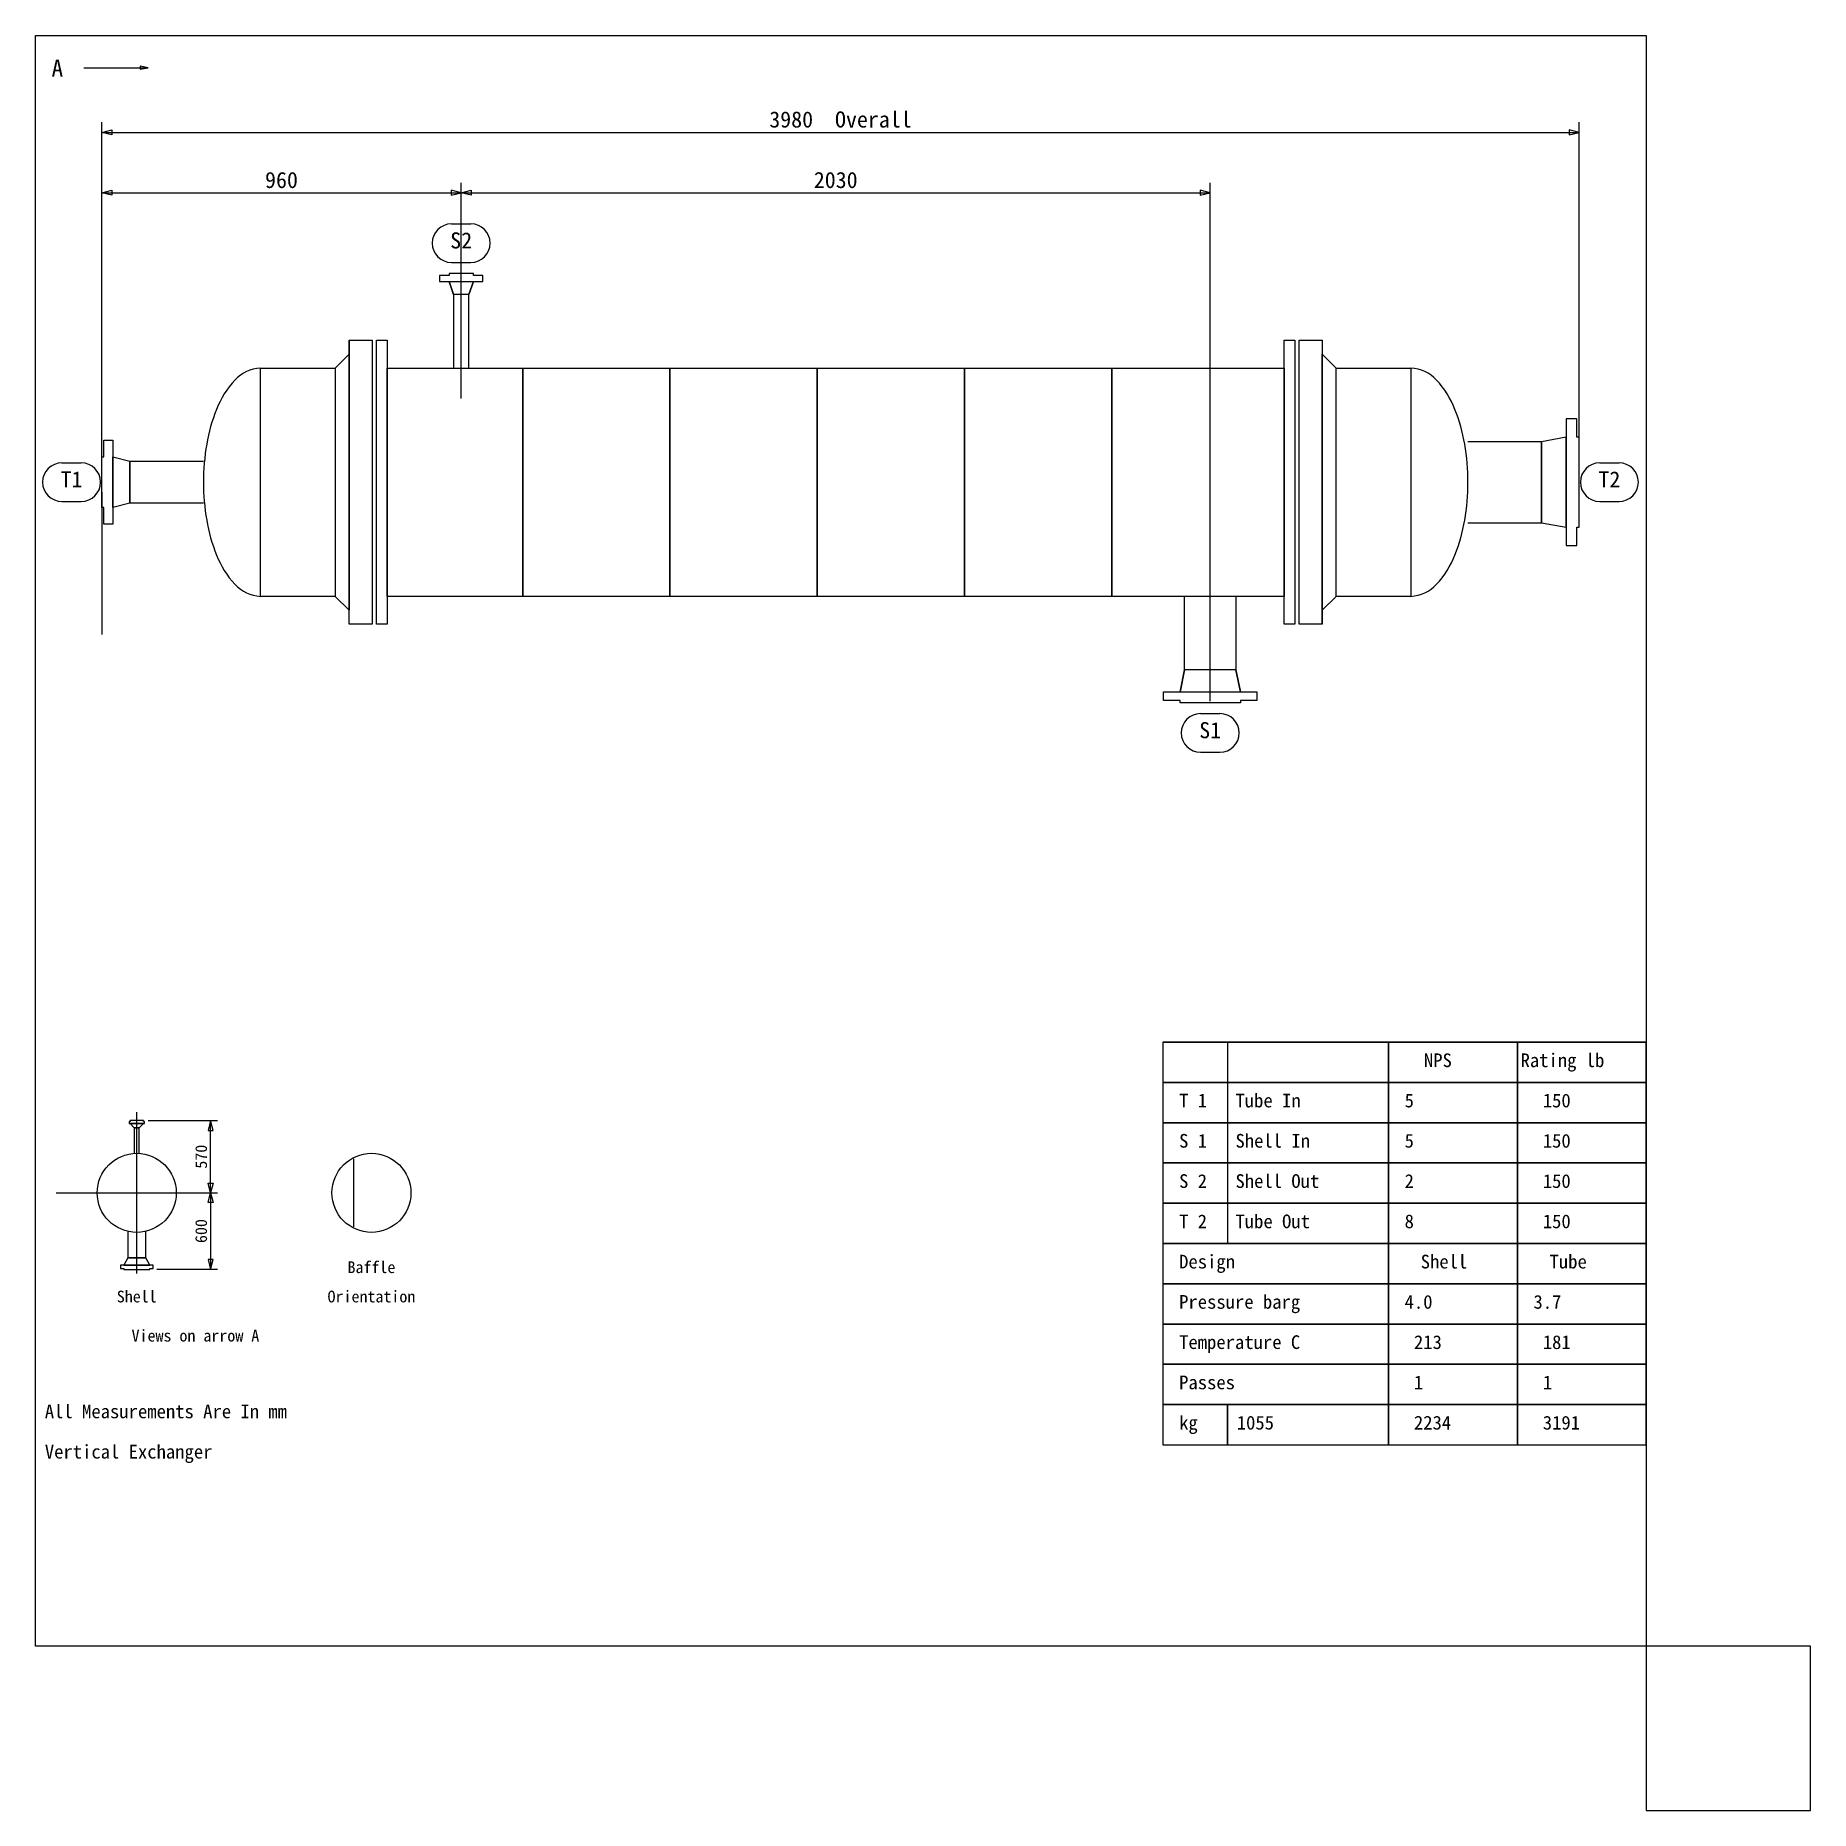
# Model space of a CAD drawing. Header units: millimetres. Extents: x -3006 to 2296, y -71 to 9552.
# Drawn here: x -1926 to -845, y 909 to 1990 of the extents above; entities that cross this region are included whole.
import ezdxf
from ezdxf.enums import TextEntityAlignment as Align

# ---------------------------------------------------------------- set-up
doc = ezdxf.new("R2010")
doc.units = ezdxf.units.MM
for name, color, linetype in [('1', 7, 'Continuous'), ('11', 7, 'Continuous'), ('12', 7, 'Continuous'), ('2', 7, 'Continuous'), ('7', 7, 'Continuous'), ('8', 7, 'Continuous')]:
    doc.layers.add(name, color=color, linetype=linetype)

msp = doc.modelspace()

# ---------------------------------------------------------------- texts
at = {"layer": '1'}
msp.add_text('A', height=10.294, dxfattribs=at).set_placement((-1915.807, 1974.897), align=Align.TOP_LEFT)
for s, height, p in [('3980  Overall', 9.80392, (-1435.639, 1930.631)), ('960', 9.8039, (-1775.885, 1893.805)), ('2030', 9.8039, (-1438.553, 1893.805)), ('S2', 9.8039, (-1666.504, 1857.013)), ('T1', 9.8039, (-1903.648, 1711.542)), ('T2', 9.8039, (-967.63, 1711.542)), ('S1', 9.8039, (-1210.601, 1558.9))]:
    msp.add_text(s, height=height, dxfattribs=at).set_placement(p, align=Align.BOTTOM_CENTER)
for s, p in [('570', (-1819.084, 1307.132)), ('600', (-1819.084, 1261.868))]:
    msp.add_text(s, height=7.1429, rotation=90, dxfattribs=at).set_placement(p, align=Align.BOTTOM_CENTER)
for s, height, p in [('Baffle', 7.1429, (-1721.129, 1243.454)), ('Shell', 7.1429, (-1863.986, 1225.597)), ('Orientation', 7.14286, (-1721.129, 1225.597)), ('Views on arrow A', 7.14286, (-1828.272, 1201.787))]:
    msp.add_text(s, height=height, dxfattribs=at).set_placement(p, align=Align.TOP_CENTER)
at = {"layer": '12'}
for s, height, p in [('NPS', 8.3333, (-1080.513, 1369.995)), ('Rating lb', 8.3333, (-1021.689, 1369.995)), ('T 1', 8.3333, (-1229.532, 1345.485)), ('Tube In', 8.3333, (-1195.219, 1345.485)), ('5', 8.333, (-1092.277, 1345.485)), (' 150', 8.3333, (-1013.846, 1345.485)), ('S 1', 8.3333, (-1229.532, 1320.975)), ('Shell In', 8.3333, (-1195.219, 1320.975)), ('5', 8.333, (-1092.277, 1320.975)), (' 150', 8.3333, (-1013.846, 1320.975)), ('S 2', 8.3333, (-1229.532, 1296.465)), ('Shell Out', 8.3333, (-1195.219, 1296.465)), ('2', 8.333, (-1092.277, 1296.465)), (' 150', 8.3333, (-1013.846, 1296.465)), ('T 2', 8.3333, (-1229.532, 1271.955)), ('Tube Out', 8.3333, (-1195.219, 1271.955)), ('8', 8.333, (-1092.277, 1271.955)), (' 150', 8.3333, (-1013.846, 1271.955)), ('Design', 8.3333, (-1229.532, 1247.446)), ('Shell', 8.3333, (-1082.473, 1247.446)), ('Tube', 8.3333, (-1004.042, 1247.446)), ('Pressure barg', 8.33333, (-1229.532, 1222.936)), ('4.0', 8.3333, (-1092.277, 1222.936)), ('3.7', 8.3333, (-1013.846, 1222.936)), ('Temperature C', 8.33333, (-1229.532, 1198.426)), (' 213', 8.3333, (-1092.277, 1198.426)), (' 181', 8.3333, (-1013.846, 1198.426)), ('Passes', 8.3333, (-1229.532, 1173.916)), (' 1', 8.3333, (-1092.277, 1173.916)), (' 1', 8.3333, (-1013.846, 1173.916)), (' All Measurements Are In mm', 8.33333, (-1925.611, 1156.269)), ('kg', 8.3333, (-1229.532, 1149.406)), (' 1055', 8.3333, (-1200.121, 1149.406)), (' 2234', 8.3333, (-1092.277, 1149.406)), (' 3191', 8.3333, (-1013.846, 1149.406)), (' Vertical Exchanger', 8.33333, (-1925.611, 1131.759))]:
    msp.add_text(s, height=height, dxfattribs=at).set_placement(p, align=Align.TOP_LEFT)

# ---------------------------------------------------------------- linework, layer by layer
msp.add_line((-1861.885, 1969.014), (-1856.983, 1969.995))
at = {"color": 1}
msp.add_lwpolyline([(-945.219, 909.188), (-845.219, 909.188), (-845.219, 1009.188), (-945.219, 1009.188)], close=True, dxfattribs=at)
at = {"layer": '1'}
for p, q in [((-1896.199, 1969.995), (-1856.983, 1969.995)), ((-1885.265, 1723.825), (-1885.265, 1936.759)), ((-986.012, 1723.825), (-986.012, 1936.759)), ((-1885.265, 1810.343), (-1885.265, 1899.932)), ((-1666.504, 1768.653), (-1666.504, 1899.932)), ((-1210.601, 1584.482), (-1210.601, 1899.932)), ((-1672.386, 1874.932), (-1660.622, 1874.932)), ((-1672.386, 1851.403), (-1660.622, 1851.403)), ((-1909.53, 1729.462), (-1897.765, 1729.462)), ((-973.512, 1729.462), (-961.748, 1729.462)), ((-1885.265, 1711.57), (-1885.265, 1625.051)), ((-1909.53, 1705.933), (-1897.765, 1705.933)), ((-973.512, 1705.933), (-961.748, 1705.933)), ((-1216.484, 1576.819), (-1204.719, 1576.819)), ((-1216.484, 1553.29), (-1204.719, 1553.29)), ((-1863.986, 1236.052), (-1863.986, 1334.189)), ((-1857.024, 1329.142), (-1814.918, 1329.142)), ((-1913.054, 1285.121), (-1814.918, 1285.121)), ((-1851.745, 1238.615), (-1814.918, 1238.615))]:
    msp.add_line(p, q, dxfattribs=at)
for points in [[(-1856.983, 1969.995), (-1861.885, 1970.975), (-1861.885, 1969.014)], [(-1885.265, 1930.631), (-1879.214, 1932.2), (-1879.214, 1929.062), (-1885.265, 1930.631), (-986.012, 1930.631), (-992.064, 1932.2), (-992.064, 1929.062), (-986.012, 1930.631)], [(-1885.265, 1893.872), (-1879.214, 1895.441), (-1879.214, 1892.303), (-1885.265, 1893.872), (-1666.504, 1893.872), (-1672.556, 1895.441), (-1672.556, 1892.303), (-1666.504, 1893.872)], [(-1666.504, 1893.872), (-1660.452, 1895.441), (-1660.452, 1892.303), (-1666.504, 1893.872), (-1210.601, 1893.872), (-1216.653, 1895.441), (-1216.653, 1892.303), (-1210.601, 1893.872)], [(-1819.11, 1285.121), (-1820.508, 1291.021), (-1817.558, 1291.021), (-1819.11, 1285.121), (-1819.11, 1329.22), (-1820.508, 1323.164), (-1817.558, 1323.164), (-1819.11, 1329.22)], [(-1819.11, 1285.121), (-1817.558, 1279.22), (-1820.508, 1279.22), (-1819.11, 1285.121), (-1819.11, 1238.537), (-1817.558, 1244.593), (-1820.508, 1244.593), (-1819.11, 1238.537)]]:
    msp.add_lwpolyline(points, dxfattribs=at)
for centre, start, end in [((-1672.386, 1863.167), 90, 270), ((-1660.622, 1863.167), 270, 90), ((-1909.53, 1717.697), 90, 270), ((-1897.765, 1717.697), 270, 90), ((-973.512, 1717.697), 90, 270), ((-961.748, 1717.697), 270, 90), ((-1216.484, 1565.055), 90, 270), ((-1204.719, 1565.055), 270, 90)]:
    msp.add_arc(centre, 11.765, start, end, dxfattribs=at)
at = {"layer": '11'}
for points in [[(-1925.611, 1989.58), (-945.219, 1989.58), (-945.219, 1009.188), (-1925.611, 1009.188), (-1925.611, 1989.58)], [(-1239.336, 1376.857), (-945.219, 1376.857), (-1239.336, 1376.857), (-1239.336, 1352.348), (-945.219, 1352.348), (-1239.336, 1352.348), (-1239.336, 1327.838), (-945.219, 1327.838), (-1239.336, 1327.838), (-1239.336, 1303.328), (-945.219, 1303.328), (-1239.336, 1303.328), (-1239.336, 1278.818), (-945.219, 1278.818), (-1239.336, 1278.818), (-1239.336, 1254.308), (-945.219, 1254.308), (-1239.336, 1254.308), (-1239.336, 1229.799), (-945.219, 1229.799), (-1239.336, 1229.799), (-1239.336, 1205.289), (-945.219, 1205.289), (-1239.336, 1205.289), (-1239.336, 1180.779), (-945.219, 1180.779), (-1239.336, 1180.779), (-1239.336, 1156.269), (-945.219, 1156.269), (-1239.336, 1156.269), (-1239.336, 1131.759), (-1200.121, 1131.759), (-1200.121, 1156.269), (-1200.121, 1131.759), (-1102.081, 1131.759), (-1102.081, 1376.857), (-1102.081, 1131.759), (-1023.65, 1131.759), (-1023.65, 1376.857), (-1023.65, 1131.759), (-945.219, 1131.759), (-945.219, 1376.857), (-1200.121, 1376.857), (-1200.121, 1254.308)]]:
    msp.add_lwpolyline(points, dxfattribs=at)
at = {"layer": '2'}
for p, q in [((-1788.661, 1787.181), (-1788.661, 1787.181)), ((-1088.445, 1787.181), (-1088.445, 1787.181)), ((-1788.661, 1648.214), (-1788.661, 1648.214)), ((-1088.445, 1648.214), (-1088.445, 1648.214)), ((-1731.843, 1264.439), (-1731.843, 1305.802))]:
    msp.add_line(p, q, dxfattribs=at)
for points in [[(-1661.797, 1787.181), (-1661.797, 1832.009), (-1659.107, 1839.854), (-1653.28, 1839.854), (-1653.28, 1843.44), (-1659.107, 1843.44), (-1659.107, 1844.785), (-1673.901, 1844.785), (-1673.901, 1843.44), (-1679.728, 1843.44), (-1679.728, 1839.854), (-1673.901, 1839.854), (-1659.107, 1839.854), (-1661.797, 1832.009), (-1671.211, 1832.009), (-1673.901, 1839.854), (-1671.211, 1832.009), (-1671.211, 1787.181)], [(-1743.16, 1787.181), (-1734.643, 1795.698), (-1734.643, 1804.216), (-1720.746, 1804.216), (-1720.746, 1631.179), (-1734.643, 1631.179), (-1734.643, 1804.216), (-1734.643, 1639.696), (-1743.16, 1648.214)], [(-1718.056, 1804.216), (-1711.556, 1804.216), (-1711.556, 1631.179), (-1718.056, 1631.179), (-1718.056, 1804.216)], [(-1165.549, 1804.216), (-1159.049, 1804.216), (-1159.049, 1631.179), (-1165.549, 1631.179), (-1165.549, 1804.216)], [(-1133.945, 1648.214), (-1142.463, 1639.696), (-1142.463, 1631.179), (-1156.359, 1631.179), (-1156.359, 1804.216), (-1142.463, 1804.216), (-1142.463, 1631.179), (-1142.463, 1795.698), (-1133.945, 1787.181)], [(-1788.661, 1787.181), (-1743.16, 1787.181), (-1743.16, 1648.214), (-1788.661, 1648.214), (-1788.661, 1787.181)], [(-1711.556, 1787.181), (-1165.549, 1787.181), (-1165.549, 1648.214), (-1711.556, 1648.214), (-1711.556, 1787.181)], [(-1133.945, 1787.181), (-1088.445, 1787.181), (-1088.445, 1648.214), (-1133.945, 1648.214), (-1133.945, 1787.181)], [(-1053.703, 1693.042), (-1008.875, 1693.042), (-993.857, 1690.352), (-993.857, 1679.145), (-987.357, 1679.145), (-987.357, 1690.352), (-986.012, 1690.352), (-986.012, 1745.042), (-987.357, 1745.042), (-987.357, 1756.25), (-993.857, 1756.25), (-993.857, 1745.042), (-993.857, 1690.352), (-993.857, 1745.042), (-1008.875, 1742.353), (-1008.875, 1693.042), (-1008.875, 1742.353), (-1053.703, 1742.353)], [(-1823.402, 1704.921), (-1868.231, 1704.921), (-1878.541, 1702.232), (-1878.541, 1692.145), (-1883.92, 1692.145), (-1883.92, 1702.232), (-1885.265, 1702.232), (-1885.265, 1733.163), (-1883.92, 1733.163), (-1883.92, 1743.249), (-1878.541, 1743.249), (-1878.541, 1733.163), (-1878.541, 1702.232), (-1878.541, 1733.163), (-1868.231, 1730.473), (-1868.231, 1704.921), (-1868.231, 1730.473), (-1823.402, 1730.473)], [(-1194.911, 1648.214), (-1194.911, 1603.385), (-1192.222, 1590.161), (-1182.135, 1590.161), (-1182.135, 1584.782), (-1192.222, 1584.782), (-1192.222, 1583.437), (-1228.981, 1583.437), (-1228.981, 1584.782), (-1239.067, 1584.782), (-1239.067, 1590.161), (-1228.981, 1590.161), (-1192.222, 1590.161), (-1194.911, 1603.385), (-1226.291, 1603.385), (-1228.981, 1590.161), (-1226.291, 1603.385), (-1226.291, 1648.214)], [(-1862.433, 1309.189), (-1862.433, 1324.717), (-1859.949, 1327.357), (-1859.328, 1327.357), (-1859.328, 1328.599), (-1859.949, 1328.599), (-1859.949, 1329.22), (-1868.023, 1329.22), (-1868.023, 1328.599), (-1868.644, 1328.599), (-1868.644, 1327.357), (-1868.023, 1327.357), (-1859.949, 1327.357), (-1868.023, 1327.357), (-1865.539, 1324.717), (-1862.433, 1324.717), (-1865.539, 1324.717), (-1865.539, 1309.189)], [(-1869.421, 1261.674), (-1869.421, 1245.524), (-1871.905, 1241.021), (-1873.924, 1241.021), (-1873.924, 1239.158), (-1871.905, 1239.158), (-1871.905, 1238.537), (-1856.067, 1238.537), (-1856.067, 1239.158), (-1854.048, 1239.158), (-1854.048, 1241.021), (-1856.067, 1241.021), (-1871.905, 1241.021), (-1856.067, 1241.021), (-1858.551, 1245.524), (-1869.421, 1245.524), (-1858.551, 1245.524), (-1858.551, 1261.674)]]:
    msp.add_lwpolyline(points, dxfattribs=at)
for points in [[(-1788.661, 1787.181, 0.1989124), (-1804.198, 1779.845, 0.09849141), (-1815.415, 1762.025, 0.05459569), (-1821.425, 1740.806, 0.04366094), (-1823.403, 1717.697, 0.04366094), (-1821.425, 1694.588, 0.05459569), (-1815.415, 1673.37, 0.09849141), (-1804.198, 1655.549, 0.1989124), (-1788.661, 1648.214, 0.1989124)], [(-1088.445, 1648.214, 0.1989124), (-1072.908, 1655.549, 0.09849141), (-1061.691, 1673.37, 0.05459569), (-1055.68, 1694.588, 0.04366094), (-1053.703, 1717.697, 0.04366094), (-1055.68, 1740.806, 0.05459569), (-1061.691, 1762.025, 0.09849141), (-1072.908, 1779.845, 0.1989124), (-1088.445, 1787.181, 0.1989124)]]:
    msp.add_lwpolyline(points, format="xyb", dxfattribs=at)
for centre in [(-1863.986, 1285.121), (-1721.129, 1285.121)]:
    msp.add_circle(centre, 24.068, dxfattribs=at)
at = {"layer": '7'}
for points in [[(-1629.072, 1648.214), (-1629.072, 1648.214), (-1629.072, 1787.181), (-1629.072, 1787.181), (-1629.072, 1648.214)], [(-1449.76, 1648.214), (-1449.76, 1648.214), (-1449.76, 1787.181), (-1449.76, 1787.181), (-1449.76, 1648.214)], [(-1270.447, 1648.214), (-1270.447, 1648.214), (-1270.447, 1787.181), (-1270.447, 1787.181), (-1270.447, 1648.214)]]:
    msp.add_lwpolyline(points, dxfattribs=at)
at = {"layer": '8'}
for points in [[(-1539.416, 1648.214), (-1539.416, 1648.214), (-1539.416, 1787.181), (-1539.416, 1787.181), (-1539.416, 1648.214)], [(-1360.103, 1648.214), (-1360.103, 1648.214), (-1360.103, 1787.181), (-1360.103, 1787.181), (-1360.103, 1648.214)]]:
    msp.add_lwpolyline(points, dxfattribs=at)

msp.set_redraw_order([(e.dxf.handle, doc.entitydb.next_handle()) for e in msp.query("TEXT MTEXT ATTDEF DIMENSION ARC_DIMENSION")])  # texts and dimensions are drawn at this point

doc.saveas('drawing.dxf')
